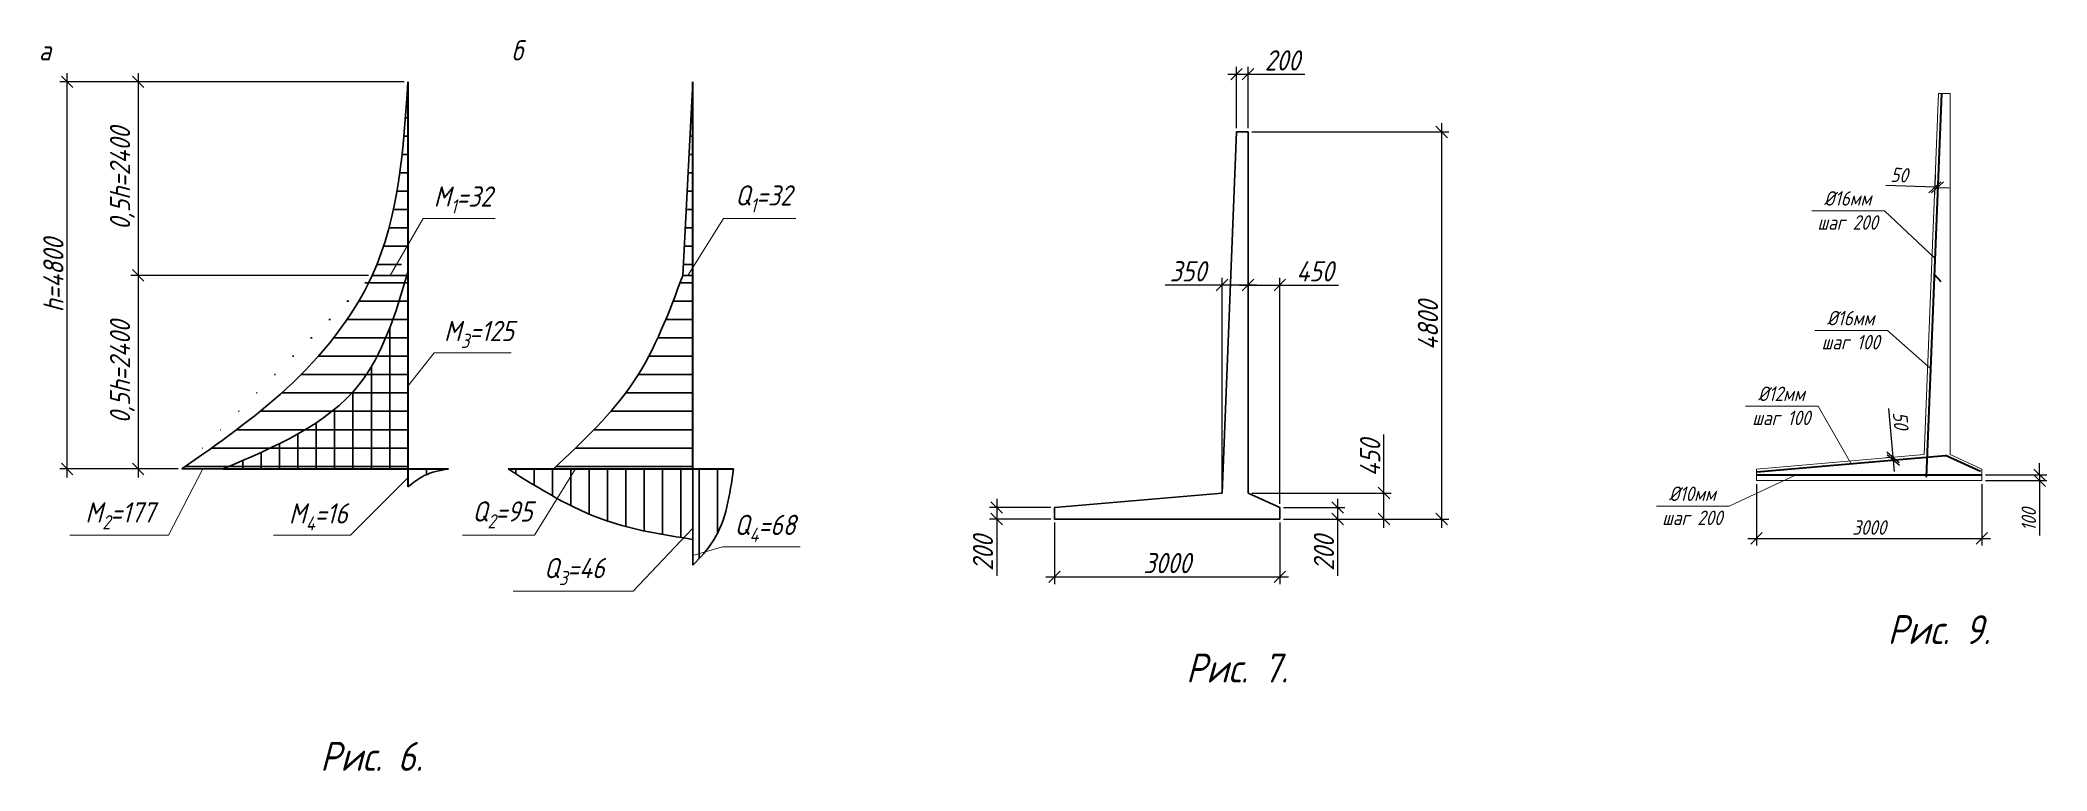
# Model space of a CAD drawing. Header units: millimetres. Extents: x -1004 to 900128, y -352756 to 107728.
# Drawn here: x 91933 to 126657, y -33532 to -20885 of the extents above; entities that cross this region are included whole.
import ezdxf

# ---------------------------------------------------------------- set-up
doc = ezdxf.new("R2010")
doc.units = ezdxf.units.MM
for name, color, linetype, lineweight in [('basic', 95, 'Continuous', 30), ('size', 45, 'Continuous', 20), ('text', 13, 'Continuous', 20), ('thick', 42, 'Continuous', 35), ('thin', 153, 'Continuous', 18)]:
    doc.layers.add(name, color=color, linetype=linetype, lineweight=lineweight)
doc.styles.add('Structures', font='isocpeur.ttf', dxfattribs={"width": 0.85, "oblique": 15})
doc.styles.add('structures 5', font='isocpeur.ttf', dxfattribs={"width": 0.85, "oblique": 15, "height": 5})
doc.dimstyles.new('structures 3.5', dxfattribs={"dimtxt": 3.5, "dimasz": 2, "dimexe": 1.25, "dimexo": 0.625, "dimtad": 1, "dimtxsty": 'Structures', "dimblk": 'OBLIQUE', "dimcen": 2.5, "dimdle": 1.5, "dimadec": 0, "dimazin": 0, "dimtfac": 1, "dimtmove": 0, "dimatfit": 3, "dimfxl": 1, "dimarcsym": 0})
pattern_1 = [(90, (3048.788896033264, -33341.9326875589), (-317.5, 0), [])]

msp = doc.modelspace()

# ---------------------------------------------------------------- texts
at = {"layer": 'text', "attachment_point": 5}
for s, insert, char_height, width, style in [('\\A1;а', (92015.30274158028, -21062.1220814983), 350, 361.7927245815808, 'structures 5'), ('\\A1;б', (100185.3027415803, -21062.1220814983), 350, 361.7927245815808, 'structures 5'), ('\\A1;M{\\H0.7x;\\S^ 1;}=32', (99248.6529184087, -23651.3115089167), 350, 1401.583920005622, 'structures 5'), ('\\A1;Q{\\H0.7x;\\S^ 1;}=32', (104449.5808560361, -23631.9326875589), 350, 1401.583920005622, 'structures 5'), ('%%C16мм\\Pшаг 200', (123209.5619753381, -23832.66288211427), 250, 1504.435311379726, 'Structures'), ('%%C16мм\\Pшаг 100', (123261.7796310279, -25904.32954878093), 250, 1504.435311379726, 'Structures'), ('\\A1;M{\\H0.7x;\\S^ 3;}=125', (99525.7890536207, -25978.30206162724), 350, 1401.583920005622, 'structures 5'), ('%%C12мм\\Pшаг 100', (122061.7796310279, -27214.32954878093), 250, 1504.435311379726, 'Structures'), ('%%C10мм\\Pшаг 200', (120521.7796310279, -28944.32954878093), 250, 1504.435311379726, 'Structures'), ('\\A1;M{\\H0.7x;\\S^ 2;}=177', (93315.4497792512, -29117.54690622988), 350, 1514.967067832156, 'structures 5'), ('\\A1;M{\\H0.7x;\\S^ 4;}=16', (96745.7890536207, -29135.55917949407), 350, 1401.583920005622, 'structures 5'), ('\\A1;Q{\\H0.7x;\\S^ 2;}=95', (99931.91072376752, -29101.9326875589), 350, 1401.583920005622, 'structures 5'), ('\\A1;\\pxt3;Q{\\H0.7x;\\S^ 4;}=68', (104476.1606399187, -29334.15619171513), 350, 1401.583920005622, 'structures 5'), ('\\A1;\\pxt3;Q{\\H0.7x;\\S^ 3;}=46', (101173.9023463788, -30081.9326875589), 350, 1401.583920005622, 'structures 5'), ('Рис. 9.', (124790.0107309736, -31087.47348817487), 500, 2515.897511271251, 'structures 5'), ('Рис. 7.', (112642.9458492535, -31753.11266768785), 500, 2515.897511271251, 'structures 5'), ('Рис. 6.', (97665.30274158028, -33282.1220814983), 500, 2515.897511271251, 'structures 5')]:
    msp.add_mtext(s, dxfattribs=dict(at, insert=insert, char_height=char_height, width=width, style=style))

# ---------------------------------------------------------------- blocks, each defined once
blk = doc.blocks.new('_Oblique')
at = {"color": 0, "linetype": 'ByBlock', "lineweight": -2}
blk.add_line((-0.5, -0.5), (0.5, 0.5), dxfattribs=at)
blk = doc.blocks.new('*D371')
at = {"layer": 'Defpoints', "color": 0, "transparency": 16777216}
for p in [(92399.92026654007, -21606.48402232766), (98297.04945445068, -21606.48402232766), (94382.04945445068, -28306.48402232766)]:
    blk.add_point(p, dxfattribs=at)
at = {"layer": 'size', "color": 0, "lineweight": -2, "transparency": 16777216}
for p, q in [((92399.92026654007, -28456.48402232766), (92399.92026654007, -21456.48402232766)), ((98234.54945445068, -21606.48402232766), (92274.92026654007, -21606.48402232766)), ((94319.54945445068, -28306.48402232766), (92274.92026654007, -28306.48402232766))]:
    blk.add_line(p, q, dxfattribs=at)
at = {"layer": 'size', "color": 0, "lineweight": -2, "transparency": 16777216, "xscale": 200, "yscale": 200, "zscale": 200}
for p, rotation in [((92399.92026654007, -21606.48402232766), 90), ((92399.92026654007, -28306.48402232766), 270)]:
    blk.add_blockref('_Oblique', p, dxfattribs=dict(at, rotation=rotation))
at = {"layer": 'size', "color": 0, "transparency": 16777216, "insert": (92162.42026654005, -24956.48402232768), "char_height": 350, "attachment_point": 5, "rotation": 90, "style": 'Structures'}
blk.add_mtext('h=4800', dxfattribs=at)
blk = doc.blocks.new('*D372')
at = {"layer": 'Defpoints', "color": 0, "transparency": 16777216}
for p in [(98297.04945445068, -21606.48402232766), (93628.78889603367, -24956.48402232766), (97679.04945445068, -24956.48402232766)]:
    blk.add_point(p, dxfattribs=at)
at = {"layer": 'size', "color": 0, "lineweight": -2, "transparency": 16777216}
for p, q in [((93628.78889603367, -21456.48402232766), (93628.78889603367, -25106.48402232766)), ((98234.54945445068, -21606.48402232766), (93503.78889603367, -21606.48402232766)), ((97616.54945445068, -24956.48402232766), (93503.78889603367, -24956.48402232766))]:
    blk.add_line(p, q, dxfattribs=at)
at = {"layer": 'size', "color": 0, "lineweight": -2, "transparency": 16777216, "xscale": 200, "yscale": 200, "zscale": 200}
for p, rotation in [((93628.78889603367, -21606.48402232766), 90), ((93628.78889603367, -24956.48402232766), 270)]:
    blk.add_blockref('_Oblique', p, dxfattribs=dict(at, rotation=rotation))
at = {"layer": 'size', "color": 0, "transparency": 16777216, "insert": (93356.28889603366, -23281.48402232768), "char_height": 350, "attachment_point": 5, "rotation": 90, "style": 'Structures'}
blk.add_mtext('0,5h=2400', dxfattribs=at)
blk = doc.blocks.new('*D373')
at = {"layer": 'Defpoints', "color": 0, "transparency": 16777216}
for p in [(94218.78889603338, -24956.48402232766), (93628.78889603364, -28306.48402232766), (94382.04945445068, -28306.48402232766)]:
    blk.add_point(p, dxfattribs=at)
at = {"layer": 'size', "color": 0, "lineweight": -2, "transparency": 16777216}
for p, q in [((94156.28889603338, -24956.48402232766), (93503.78889603364, -24956.48402232766)), ((93628.78889603364, -24806.48402232766), (93628.78889603364, -28456.48402232766)), ((94319.54945445068, -28306.48402232766), (93503.78889603364, -28306.48402232766))]:
    blk.add_line(p, q, dxfattribs=at)
at = {"layer": 'size', "color": 0, "lineweight": -2, "transparency": 16777216, "xscale": 200, "yscale": 200, "zscale": 200}
for p, rotation in [((93628.78889603364, -24956.48402232766), 90), ((93628.78889603364, -28306.48402232766), 270)]:
    blk.add_blockref('_Oblique', p, dxfattribs=dict(at, rotation=rotation))
at = {"layer": 'size', "color": 0, "transparency": 16777216, "insert": (93356.28889603363, -26631.48402232768), "char_height": 350, "attachment_point": 5, "rotation": 90, "style": 'Structures'}
blk.add_mtext('0,5h=2400', dxfattribs=at)
blk = doc.blocks.new('*D374')
at = {"layer": 'Defpoints', "color": 0, "transparency": 16777216}
for p in [(113384.997093618, -28973.30206162726), (113384.997093618, -29173.30206162726), (114384.997093618, -29173.30206162726)]:
    blk.add_point(p, dxfattribs=at)
at = {"layer": 'size', "color": 0, "lineweight": -2, "transparency": 16777216}
for p, q in [((113447.497093618, -28973.30206162726), (114509.997093618, -28973.30206162726)), ((114384.997093618, -28823.30206162726), (114384.997093618, -29173.30206162726)), ((113447.497093618, -29173.30206162726), (114509.997093618, -29173.30206162726)), ((114384.997093618, -29173.30206162726), (114384.997093618, -30157.33427897815))]:
    blk.add_line(p, q, dxfattribs=at)
at = {"layer": 'size', "color": 0, "lineweight": -2, "transparency": 16777216, "xscale": 200, "yscale": 200, "zscale": 200}
for p, rotation in [((114384.997093618, -28973.30206162726), 90), ((114384.997093618, -29173.30206162726), 270)]:
    blk.add_blockref('_Oblique', p, dxfattribs=dict(at, rotation=rotation))
at = {"layer": 'size', "color": 0, "transparency": 16777216, "insert": (114147.497093618, -29765.31817030273), "char_height": 350, "attachment_point": 5, "rotation": 90, "style": 'Structures'}
blk.add_mtext('200', dxfattribs=at)
blk = doc.blocks.new('*D375')
at = {"layer": 'Defpoints', "color": 0, "transparency": 16777216}
for p in [(109484.9970936179, -29173.30206162724), (113384.9970936179, -29173.30206162724), (113384.9970936179, -30173.30206162724)]:
    blk.add_point(p, dxfattribs=at)
at = {"layer": 'size', "color": 0, "lineweight": -2, "transparency": 16777216}
for p, q in [((109484.9970936179, -29235.80206162724), (109484.9970936179, -30298.30206162724)), ((113384.9970936179, -29235.80206162724), (113384.9970936179, -30298.30206162724)), ((109334.9970936179, -30173.30206162724), (113534.9970936179, -30173.30206162724))]:
    blk.add_line(p, q, dxfattribs=at)
at = {"layer": 'size', "color": 0, "lineweight": -2, "transparency": 16777216, "xscale": 200, "yscale": 200, "zscale": 200, "rotation": 180}
blk.add_blockref('_Oblique', (109484.9970936179, -30173.30206162724), dxfattribs=at)
at = {"layer": 'size', "color": 0, "lineweight": -2, "transparency": 16777216, "xscale": 200, "yscale": 200, "zscale": 200}
blk.add_blockref('_Oblique', (113384.9970936179, -30173.30206162724), dxfattribs=at)
at = {"layer": 'size', "color": 0, "transparency": 16777216, "insert": (111434.9970936179, -29935.80206162724), "char_height": 350, "attachment_point": 5, "style": 'Structures'}
blk.add_mtext('3000', dxfattribs=at)
blk = doc.blocks.new('*D376')
at = {"layer": 'Defpoints', "color": 0, "transparency": 16777216}
for p in [(109484.997093618, -28973.30206162726), (108484.997093618, -29173.30206162726), (109484.997093618, -29173.30206162726)]:
    blk.add_point(p, dxfattribs=at)
at = {"layer": 'size', "color": 0, "lineweight": -2, "transparency": 16777216}
for p, q in [((109422.497093618, -28973.30206162726), (108359.997093618, -28973.30206162726)), ((108484.997093618, -28823.30206162726), (108484.997093618, -29173.30206162726)), ((109422.497093618, -29173.30206162726), (108359.997093618, -29173.30206162726)), ((108484.997093618, -29173.30206162726), (108484.997093618, -30157.33427897815))]:
    blk.add_line(p, q, dxfattribs=at)
at = {"layer": 'size', "color": 0, "lineweight": -2, "transparency": 16777216, "xscale": 200, "yscale": 200, "zscale": 200}
for p, rotation in [((108484.997093618, -28973.30206162726), 90), ((108484.997093618, -29173.30206162726), 270)]:
    blk.add_blockref('_Oblique', p, dxfattribs=dict(at, rotation=rotation))
at = {"layer": 'size', "color": 0, "transparency": 16777216, "insert": (108247.497093618, -29765.31817030273), "char_height": 350, "attachment_point": 5, "rotation": 90, "style": 'Structures'}
blk.add_mtext('200', dxfattribs=at)
blk = doc.blocks.new('*D377')
at = {"layer": 'Defpoints', "color": 0, "transparency": 16777216}
for p in [(112834.997093618, -28723.30206162726), (115184.997093618, -28723.30206162726), (113384.997093618, -29173.30206162726)]:
    blk.add_point(p, dxfattribs=at)
at = {"layer": 'size', "color": 0, "lineweight": -2, "transparency": 16777216}
for p, q in [((115184.997093618, -28723.30206162726), (115184.997093618, -27709.51984427636)), ((112897.497093618, -28723.30206162726), (115309.997093618, -28723.30206162726)), ((115184.997093618, -29323.30206162726), (115184.997093618, -28723.30206162726)), ((113447.497093618, -29173.30206162726), (115309.997093618, -29173.30206162726))]:
    blk.add_line(p, q, dxfattribs=at)
at = {"layer": 'size', "color": 0, "lineweight": -2, "transparency": 16777216, "xscale": 200, "yscale": 200, "zscale": 200}
for p, rotation in [((115184.997093618, -28723.30206162726), 90), ((115184.997093618, -29173.30206162726), 270)]:
    blk.add_blockref('_Oblique', p, dxfattribs=dict(at, rotation=rotation))
at = {"layer": 'size', "color": 0, "transparency": 16777216, "insert": (114947.497093618, -28116.41095295184), "char_height": 350, "attachment_point": 5, "rotation": 90, "style": 'Structures'}
blk.add_mtext('450', dxfattribs=at)
blk = doc.blocks.new('*D378')
at = {"layer": 'Defpoints', "color": 0, "transparency": 16777216}
for p in [(112834.997093618, -22473.30206162725), (116184.9970936181, -22473.30206162725), (113384.997093618, -29173.30206162726)]:
    blk.add_point(p, dxfattribs=at)
at = {"layer": 'size', "color": 0, "lineweight": -2, "transparency": 16777216}
for p, q in [((112897.497093618, -22473.30206162725), (116309.9970936181, -22473.30206162725)), ((116184.9970936181, -29323.30206162726), (116184.9970936181, -22323.30206162725)), ((113447.497093618, -29173.30206162726), (116309.9970936181, -29173.30206162726))]:
    blk.add_line(p, q, dxfattribs=at)
at = {"layer": 'size', "color": 0, "lineweight": -2, "transparency": 16777216, "xscale": 200, "yscale": 200, "zscale": 200}
for p, rotation in [((116184.9970936181, -22473.30206162725), 90), ((116184.9970936181, -29173.30206162726), 270)]:
    blk.add_blockref('_Oblique', p, dxfattribs=dict(at, rotation=rotation))
at = {"layer": 'size', "color": 0, "transparency": 16777216, "insert": (115947.4970936181, -25823.30206162728), "char_height": 350, "attachment_point": 5, "rotation": 90, "style": 'Structures'}
blk.add_mtext('4800', dxfattribs=at)
blk = doc.blocks.new('*D379')
at = {"layer": 'Defpoints', "color": 0, "transparency": 16777216}
for p in [(113384.9970936179, -25123.30206162724), (112834.9970936179, -28723.30206162724), (113384.9970936179, -28973.30206162724)]:
    blk.add_point(p, dxfattribs=at)
at = {"layer": 'size', "color": 0, "lineweight": -2, "transparency": 16777216}
for p, q in [((112834.9970936179, -28660.80206162724), (112834.9970936179, -24998.30206162724)), ((113384.9970936179, -28910.80206162724), (113384.9970936179, -24998.30206162724)), ((112684.9970936179, -25123.30206162724), (113384.9970936179, -25123.30206162724)), ((113384.9970936179, -25123.30206162724), (114398.7793109688, -25123.30206162724))]:
    blk.add_line(p, q, dxfattribs=at)
at = {"layer": 'size', "color": 0, "lineweight": -2, "transparency": 16777216, "xscale": 200, "yscale": 200, "zscale": 200, "rotation": 180}
blk.add_blockref('_Oblique', (112834.9970936179, -25123.30206162724), dxfattribs=at)
at = {"layer": 'size', "color": 0, "lineweight": -2, "transparency": 16777216, "xscale": 200, "yscale": 200, "zscale": 200}
blk.add_blockref('_Oblique', (113384.9970936179, -25123.30206162724), dxfattribs=at)
at = {"layer": 'size', "color": 0, "transparency": 16777216, "insert": (113991.8882022934, -24885.80206162724), "char_height": 350, "attachment_point": 5, "style": 'Structures'}
blk.add_mtext('450', dxfattribs=at)
blk = doc.blocks.new('*D380')
at = {"layer": 'Defpoints', "color": 0, "transparency": 16777216}
for p in [(112384.9970936179, -25123.30206162724), (112384.9970936179, -28723.30206162724), (112834.9970936179, -28723.30206162724)]:
    blk.add_point(p, dxfattribs=at)
at = {"layer": 'size', "color": 0, "lineweight": -2, "transparency": 16777216}
for p, q in [((112384.9970936179, -28660.80206162724), (112384.9970936179, -24998.30206162724)), ((112834.9970936179, -28660.80206162724), (112834.9970936179, -24998.30206162724)), ((112384.9970936179, -25123.30206162724), (111400.964876267, -25123.30206162724)), ((112984.9970936179, -25123.30206162724), (112384.9970936179, -25123.30206162724))]:
    blk.add_line(p, q, dxfattribs=at)
at = {"layer": 'size', "color": 0, "lineweight": -2, "transparency": 16777216, "xscale": 200, "yscale": 200, "zscale": 200, "rotation": 180}
blk.add_blockref('_Oblique', (112384.9970936179, -25123.30206162724), dxfattribs=at)
at = {"layer": 'size', "color": 0, "lineweight": -2, "transparency": 16777216, "xscale": 200, "yscale": 200, "zscale": 200}
blk.add_blockref('_Oblique', (112834.9970936179, -25123.30206162724), dxfattribs=at)
at = {"layer": 'size', "color": 0, "transparency": 16777216, "insert": (111792.9809849424, -24885.80206162724), "char_height": 350, "attachment_point": 5, "style": 'Structures'}
blk.add_mtext('350', dxfattribs=at)
blk = doc.blocks.new('*D381')
at = {"layer": 'Defpoints', "color": 0, "transparency": 16777216}
for p in [(112834.9970936179, -21473.30206162724), (112634.9970936179, -22473.30206162724), (112834.9970936179, -22473.30206162724)]:
    blk.add_point(p, dxfattribs=at)
at = {"layer": 'size', "color": 0, "lineweight": -2, "transparency": 16777216}
for p, q in [((112484.9970936179, -21473.30206162724), (112834.9970936179, -21473.30206162724)), ((112634.9970936179, -22410.80206162724), (112634.9970936179, -21348.30206162724)), ((112834.9970936179, -22410.80206162724), (112834.9970936179, -21348.30206162724)), ((112834.9970936179, -21473.30206162724), (113819.0293109688, -21473.30206162724))]:
    blk.add_line(p, q, dxfattribs=at)
at = {"layer": 'size', "color": 0, "lineweight": -2, "transparency": 16777216, "xscale": 200, "yscale": 200, "zscale": 200, "rotation": 180}
blk.add_blockref('_Oblique', (112634.9970936179, -21473.30206162724), dxfattribs=at)
at = {"layer": 'size', "color": 0, "lineweight": -2, "transparency": 16777216, "xscale": 200, "yscale": 200, "zscale": 200}
blk.add_blockref('_Oblique', (112834.9970936179, -21473.30206162724), dxfattribs=at)
at = {"layer": 'size', "color": 0, "transparency": 16777216, "insert": (113427.0132022934, -21235.80206162724), "char_height": 350, "attachment_point": 5, "style": 'Structures'}
blk.add_mtext('200', dxfattribs=at)
blk = doc.blocks.new('*D393')
at = {"layer": 'Defpoints', "color": 0, "transparency": 16777216}
for p in [(121632.061975338, -28507.66288211427), (125532.061975338, -28507.66288211427), (125532.061975338, -29507.66288211427)]:
    blk.add_point(p, dxfattribs=at)
at = {"layer": 'size', "color": 0, "lineweight": -2, "transparency": 16777216}
for p, q in [((121632.061975338, -28570.16288211427), (121632.061975338, -29632.66288211427)), ((125532.061975338, -28570.16288211427), (125532.061975338, -29632.66288211427)), ((121482.061975338, -29507.66288211427), (125682.061975338, -29507.66288211427))]:
    blk.add_line(p, q, dxfattribs=at)
at = {"layer": 'size', "color": 0, "lineweight": -2, "transparency": 16777216, "xscale": 200, "yscale": 200, "zscale": 200, "rotation": 180}
blk.add_blockref('_Oblique', (121632.061975338, -29507.66288211427), dxfattribs=at)
at = {"layer": 'size', "color": 0, "lineweight": -2, "transparency": 16777216, "xscale": 200, "yscale": 200, "zscale": 200}
blk.add_blockref('_Oblique', (125532.061975338, -29507.66288211427), dxfattribs=at)
at = {"layer": 'size', "color": 0, "transparency": 16777216, "insert": (123582.061975338, -29320.16213211427), "char_height": 350, "attachment_point": 5, "style": 'Structures'}
blk.add_mtext('{\\H0.71429x;3000}', dxfattribs=at)
blk = doc.blocks.new('*D394')
at = {"layer": 'Defpoints', "color": 0, "transparency": 16777216}
for p in [(124728.1442437086, -23155.60617284909), (124778.1042916447, -23157.60457476653), (124717.0739561687, -23432.3633613475)]:
    blk.add_point(p, dxfattribs=at)
at = {"layer": 'size', "color": 0, "lineweight": -2, "transparency": 16777216}
for p, q in [((124725.6462413118, -23218.0562327692), (124712.0779513751, -23557.26348118772)), ((124775.6062892479, -23220.05463468665), (124762.0379993112, -23559.26188310517)), ((124717.0739561687, -23432.3633613475), (123870.7615054941, -23398.5108633205)), ((124767.0340041048, -23434.36176326494), (124717.0739561687, -23432.3633613475)), ((124767.0340041048, -23434.36176326494), (124966.8741958492, -23442.35537093471))]:
    blk.add_line(p, q, dxfattribs=at)
at = {"layer": 'size', "color": 0, "lineweight": -2, "transparency": 16777216, "xscale": 200, "yscale": 200, "zscale": 200}
for p, rotation in [((124717.0739561687, -23432.3633613475), 357.7093899573608), ((124767.0340041048, -23434.36176326494), 177.7093899573608)]:
    blk.add_blockref('_Oblique', p, dxfattribs=dict(at, rotation=rotation))
at = {"layer": 'size', "color": 0, "transparency": 16777216, "insert": (124101.5715762535, -23220.09257550317), "char_height": 350, "attachment_point": 5, "rotation": 357.70938995736077, "style": 'Structures'}
blk.add_mtext('{\\H0.71429x;50}', dxfattribs=at)
blk = doc.blocks.new('*D395')
at = {"layer": 'Defpoints', "color": 0, "transparency": 16777216}
for p in [(123994.9330287457, -28103.96710164807), (124014.7854925998, -28102.25568235031), (124019.0799097074, -28152.07092079907)]:
    blk.add_point(p, dxfattribs=at)
at = {"layer": 'size', "color": 0, "lineweight": -2, "transparency": 16777216}
for p, q in [((123994.9330287457, -28103.96710164807), (123922.1865279573, -27260.10769249717)), ((123952.5164445389, -28107.62370373484), (123870.3949326239, -28114.70314441713)), ((123999.2274458533, -28153.78234009683), (123994.9330287457, -28103.96710164807)), ((123956.8108616465, -28157.4389421836), (123874.6893497315, -28164.51838286588)), ((123999.2274458533, -28153.78234009683), (124016.4051142838, -28353.04329389182))]:
    blk.add_line(p, q, dxfattribs=at)
at = {"layer": 'size', "color": 0, "lineweight": -2, "transparency": 16777216, "xscale": 200, "yscale": 200, "zscale": 200}
for p, rotation in [((123994.9330287457, -28103.96710164807), 274.9271099476178), ((123999.2274458533, -28153.78234009683), 94.92710994761782)]:
    blk.add_blockref('_Oblique', p, dxfattribs=dict(at, rotation=rotation))
at = {"layer": 'size', "color": 0, "transparency": 16777216, "insert": (124128.1900013324, -27466.67231470777), "char_height": 350, "attachment_point": 5, "rotation": 274.9271099476178, "style": 'Structures'}
blk.add_mtext('{\\H0.71429x;50}', dxfattribs=at)
blk = doc.blocks.new('*D396')
at = {"layer": 'Defpoints', "color": 0, "transparency": 16777216}
for p in [(125532.0619753381, -28407.66288211428), (125532.0619753381, -28507.66288211428), (126532.0619753383, -28507.66288211428)]:
    blk.add_point(p, dxfattribs=at)
at = {"layer": 'size', "color": 0, "lineweight": -2, "transparency": 16777216}
for p, q in [((125594.5619753381, -28407.66288211428), (126657.0619753383, -28407.66288211428)), ((126532.0619753383, -28407.66288211428), (126532.0619753383, -28207.66288211428)), ((126532.0619753383, -28407.66288211428), (126532.0619753383, -28507.66288211428)), ((125594.5619753381, -28507.66288211428), (126657.0619753383, -28507.66288211428)), ((126532.0619753383, -28507.66288211428), (126532.0619753383, -29460.90274964585))]:
    blk.add_line(p, q, dxfattribs=at)
at = {"layer": 'size', "color": 0, "lineweight": -2, "transparency": 16777216, "xscale": 200, "yscale": 200, "zscale": 200}
for p, rotation in [((126532.0619753383, -28407.66288211428), 270), ((126532.0619753383, -28507.66288211428), 90)]:
    blk.add_blockref('_Oblique', p, dxfattribs=dict(at, rotation=rotation))
at = {"layer": 'size', "color": 0, "transparency": 16777216, "insert": (126344.5612253382, -29184.28281588009), "char_height": 350, "attachment_point": 5, "rotation": 90, "style": 'Structures'}
blk.add_mtext('{\\H0.71429x;100}', dxfattribs=at)

# ---------------------------------------------------------------- dimensions: what is measured, and where the dimension line sits
at = {"layer": 'size'}
dim = msp.add_linear_dim(base=(112834.9970936179, -21473.30206162724), p1=(112634.9970936179, -22473.30206162724), p2=(112834.9970936179, -22473.30206162724), dimstyle='structures 3.5', dxfattribs=at)
dim.commit()
dim.dimension.update_dxf_attribs({"geometry": '*D381', "text_midpoint": (113427.0132022934, -21235.80206162724)})
for base, p1, p2, text, picture, middle in [((92399.92026654007, -21606.48402232766), (94382.04945445065, -28306.48402232765), (98297.04945445065, -21606.48402232765), 'h=4800', '*D371', (92162.42026654005, -24956.48402232768)), ((93628.78889603367, -24956.48402232766), (98297.04945445065, -21606.48402232765), (97679.04945445065, -24956.48402232765), '0,5h=2400', '*D372', (93356.28889603366, -23281.48402232768)), ((116184.9970936181, -22473.30206162725), (113384.9970936179, -29173.30206162724), (112834.9970936179, -22473.30206162724), '4800', '*D378', (115947.4970936181, -25823.30206162728)), ((93628.78889603364, -28306.48402232766), (94218.78889603335, -24956.48402232765), (94382.04945445065, -28306.48402232765), '0,5h=2400', '*D373', (93356.28889603363, -26631.48402232768)), ((126532.0619753383, -28507.66288211428), (125532.061975338, -28407.66288211427), (125532.061975338, -28507.66288211427), '{\\H0.71429x;<>}', '*D396', (126344.5612253382, -29184.28281588009))]:
    dim = msp.add_linear_dim(base=base, p1=p1, p2=p2, angle=90, text=text, dimstyle='structures 3.5', dxfattribs=at)
    dim.commit()
    dim.dimension.update_dxf_attribs({"geometry": picture, "text_midpoint": middle})
for p1, p2, distance, picture, middle in [((124778.1042916447, -23157.60457476653), (124728.1442437086, -23155.60617284909), 276.9785057576859, '*D394', (124101.5715762535, -23220.09257550317)), ((124019.0799097074, -28152.07092079907), (124014.7854925998, -28102.25568235032), 19.9260953799536, '*D395', (124128.1900013324, -27466.67231470777))]:
    dim = msp.add_aligned_dim(p1=p1, p2=p2, distance=distance, text='{\\H0.71429x;<>}', dimstyle='structures 3.5', dxfattribs=at)
    dim.commit()
    dim.dimension.update_dxf_attribs({"geometry": picture, "text_midpoint": middle})
for base, p1, p2, text, picture, middle in [((112384.9970936179, -25123.30206162724), (112834.9970936179, -28723.30206162724), (112384.9970936179, -28723.30206162724), '350', '*D380', (111792.9809849424, -24885.80206162724)), ((113384.9970936179, -25123.30206162724), (112834.9970936179, -28723.30206162724), (113384.9970936179, -28973.30206162724), '450', '*D379', (113991.8882022934, -24885.80206162724)), ((125532.061975338, -29507.66288211427), (121632.061975338, -28507.66288211427), (125532.061975338, -28507.66288211427), '{\\H0.71429x;3000}', '*D393', (123582.061975338, -29320.16213211427)), ((113384.9970936179, -30173.30206162724), (109484.9970936179, -29173.30206162724), (113384.9970936179, -29173.30206162724), '3000', '*D375', (111434.9970936179, -29935.80206162724))]:
    dim = msp.add_linear_dim(base=base, p1=p1, p2=p2, text=text, dimstyle='structures 3.5', dxfattribs=at)
    dim.commit()
    dim.dimension.update_dxf_attribs({"geometry": picture, "text_midpoint": middle})
for base, p1, p2, picture, middle in [((115184.997093618, -28723.30206162726), (113384.9970936179, -29173.30206162724), (112834.9970936179, -28723.30206162724), '*D377', (114947.497093618, -28116.41095295184)), ((108484.997093618, -29173.30206162726), (109484.9970936179, -28973.30206162724), (109484.9970936179, -29173.30206162724), '*D376', (108247.497093618, -29765.31817030273)), ((114384.997093618, -29173.30206162726), (113384.9970936179, -28973.30206162724), (113384.9970936179, -29173.30206162724), '*D374', (114147.497093618, -29765.31817030273))]:
    dim = msp.add_linear_dim(base=base, p1=p1, p2=p2, angle=90, dimstyle='structures 3.5', dxfattribs=at)
    dim.commit()
    dim.dimension.update_dxf_attribs({"geometry": picture, "text_midpoint": middle})

# ---------------------------------------------------------------- hatches: boundary and pattern name
at = {"layer": 'basic'}
h = msp.add_hatch(dxfattribs=at)
h.set_pattern_fill('ANSI31', color=256, scale=100, angle=315)
h.set_pattern_definition([(0, (3048.788896033264, -33341.9326875589), (8.526512829121202e-14, 317.5), [])])
edge = h.paths.add_edge_path()
edge.add_line((98297.04945445065, -24956.48402232765), (97679.04945445065, -24956.48402232765))
edge.add_spline(control_points=[(97679.04945445065, -24956.48402232765), (97342.8430059314, -25692.57253769453), (96301.71109634342, -26969.65048157978), (95006.49437394673, -27871.62670449905), (94382.04945445065, -28306.48402232765)], knot_values=[0, 0, 0, 9.094947017729282e-13, 2456.252634354829, 4742.864074920832, 4742.864074920832, 4742.864074920832, 4742.864074920832], degree=3, periodic=0)
edge.add_line((94382.04945445065, -28306.48402232765), (98297.04945445065, -28306.48402232765))
edge.add_line((98297.04945445065, -28306.48402232765), (98297.04945445065, -24956.48402232765))
edge = h.paths.add_edge_path()
edge.add_spline(control_points=[(98297.04945445065, -21606.48402232765), (98221.1883872678, -22771.05094857971), (98145.32732008489, -23935.61787483177), (97679.04945445065, -24956.48402232765)], knot_values=[0, 0, 0, 0, 3406.526676836684, 3406.526676836684, 3406.526676836684, 3406.526676836684], degree=3, periodic=0)
edge.add_line((97679.04945445065, -24956.48402232765), (97988.04945445064, -24956.48402232765))
edge.add_line((97988.04945445065, -24956.48402232765), (98297.04945445065, -24667.71584813602))
edge.add_line((98297.04945445065, -24667.71584813602), (98297.04945445065, -21606.48402232765))
h = msp.add_hatch(dxfattribs=at)
h.set_pattern_fill('ANSI31', color=256, scale=100, angle=315)
h.set_pattern_definition([(0, (1418.788896033249, -33341.9326875589), (8.526512829121202e-14, 317.5), [])])
edge = h.paths.add_edge_path()
edge.add_line((103228.7888960333, -24956.48402232765), (103053.7888960333, -24956.48402232765))
edge.add_spline(control_points=[(103053.7888960333, -24956.48402232765), (102816.4104778331, -25593.32291012301), (102334.5183600164, -26886.14322072507), (101325.6779509259, -27828.38655149056), (100813.7888960333, -28306.48402232765)], knot_values=[0, 0, 0, 0, 2009.443412837147, 4079.288038007142, 4079.288038007142, 4079.288038007142, 4079.288038007142], degree=3, periodic=0)
edge.add_line((100813.7888960333, -28306.48402232765), (103228.7888960333, -28306.48402232765))
edge.add_line((103228.7888960333, -28306.48402232765), (103228.7888960333, -24956.48402232765))
h.paths.add_polyline_path([(103228.7888960333, -21606.48402232765), (103053.7888960333, -24956.48402232765), (103228.7888960333, -24956.48402232765)])
h = msp.add_hatch(dxfattribs=at)
h.set_pattern_fill('ANSI31', color=256, scale=100, angle=45)
h.set_pattern_definition(pattern_1)
edge = h.paths.add_edge_path()
edge.add_line((98297.04945445065, -24956.48402232765), (98280.79467362381, -24956.48402232765))
edge.add_spline(control_points=[(98280.79467362382, -24956.48402232762), (98072.73346181543, -25647.31946729227), (97574.80622045769, -27251.57360616938), (95998.7028193648, -27922.60311058468), (95097.04945445065, -28306.48402232765)], knot_values=[53.91940055703866, 53.91940055703866, 53.91940055703866, 53.91940055703866, 2123.558099905938, 4890.400115360955, 4890.400115360955, 4890.400115360955, 4890.400115360955], degree=3, periodic=0)
edge.add_line((95097.04945445065, -28306.48402232765), (98297.04945445065, -28306.48402232765))
edge.add_line((98297.04945445065, -28306.48402232765), (98297.04945445065, -24956.48402232765))
h = msp.add_hatch(dxfattribs=at)
h.set_pattern_fill('ANSI31', color=256, scale=100, angle=45)
h.set_pattern_definition(pattern_1)
edge = h.paths.add_edge_path()
edge.add_spline(control_points=[(98297.04945445065, -28618.48402232765), (98387.32429302251, -28545.22311691226), (98591.62386254304, -28379.42751233597), (98851.82477644512, -28332.61260192524), (98997.04945445065, -28306.48402232765)], knot_values=[0, 0, 0, 0, 343.5251666801979, 777.4264100885371, 777.4264100885371, 777.4264100885371, 777.4264100885371], degree=3, periodic=0)
edge.add_line((98997.04945445065, -28306.48402232765), (98297.04945445065, -28306.48402232765))
edge.add_line((98297.04945445065, -28306.48402232765), (98297.04945445065, -28618.48402232765))
h = msp.add_hatch(dxfattribs=at)
h.set_pattern_fill('ANSI31', color=256, scale=100, angle=45)
h.set_pattern_definition([(90, (1418.788896033249, -33341.9326875589), (-317.5, 0), [])])
edge = h.paths.add_edge_path()
edge.add_line((100813.7888960333, -28306.48402232765), (100028.7888960333, -28306.48402232765))
edge.add_spline(control_points=[(100028.7888960333, -28306.48402232765), (100577.1182440116, -28649.6116661462), (101566.3553711424, -29268.64583942487), (102716.2674933223, -29446.14008787087), (103228.7888960332, -29525.25013413615)], knot_values=[0, 0, 0, 0, 1915.614024296436, 3455.945812627298, 3455.945812627298, 3455.945812627298, 3455.945812627298], degree=3, periodic=0)
edge.add_line((103228.7888960333, -29525.25013413615), (103228.7888960333, -28306.48402232765))
edge.add_line((103228.7888960333, -28306.48402232765), (100813.7888960333, -28306.48402232765))
edge = h.paths.add_edge_path()
edge.add_spline(control_points=[(103228.7888960333, -29971.48402232765), (103355.4612748694, -29836.90143741475), (103782.0665664522, -29383.65627531851), (103868.2182950463, -28751.16732933636), (103928.7888960333, -28306.48402232765)], knot_values=[0, 0, 0, 0, 546.3728786334613, 1840.066187623786, 1840.066187623786, 1840.066187623786, 1840.066187623786], degree=3, periodic=0)
edge.add_line((103928.7888960333, -28306.48402232765), (103228.7888960333, -28306.48402232765))
edge.add_line((103228.7888960333, -28306.48402232765), (103228.7888960333, -29971.48402232765))

# ---------------------------------------------------------------- linework, layer by layer
for p, q in [((103053.7888960333, -24956.48402232765), (103228.7888960333, -21606.48402232765)), ((112634.9970936179, -22473.30206162724), (112384.9970936179, -28723.30206162724)), ((112834.9970936179, -22473.30206162724), (112634.9970936179, -22473.30206162724)), ((112834.9970936179, -22473.30206162724), (112834.9970936179, -28723.30206162724)), ((98297.04945445065, -24956.48402232765), (97679.04945445065, -24956.48402232765)), ((98297.04945445065, -28306.48402232765), (98297.04945445065, -24902.48402232765)), ((103228.7888960333, -24956.48402232765), (103053.7888960333, -24956.48402232765)), ((98297.04945445065, -28306.48402232765), (94382.04945445065, -28306.48402232765)), ((98297.04945445065, -28306.48402232765), (98297.04945445065, -28618.48402232765)), ((103228.7888960333, -28306.48402232765), (100813.7888960333, -28306.48402232765)), ((103228.7888960333, -28306.48402232765), (103228.7888960333, -29971.48402232765)), ((109484.9970936179, -28973.30206162724), (112384.9970936179, -28723.30206162724)), ((113384.9970936179, -28973.30206162724), (112834.9970936179, -28723.30206162724)), ((109484.9970936179, -28973.30206162724), (109484.9970936179, -29173.30206162724)), ((113384.9970936179, -29173.30206162724), (113384.9970936179, -28973.30206162724)), ((109484.9970936179, -29173.30206162724), (113384.9970936179, -29173.30206162724))]:
    msp.add_line(p, q, dxfattribs=at)
for points in [[(94382.04945445065, -28306.48402232765), (96196.32575617915, -26914.72492639413), (97679.04945445065, -24956.48402232765), (98297.04945445065, -21606.48402232765)], [(98297.04945445065, -24902.48402232765), (97449.15190702908, -26849.42232457366), (95097.04945445065, -28306.48402232765)], [(103053.7888960333, -24956.48402232765), (102213.7888960332, -26781.9326875589), (100813.7888960333, -28306.48402232765)], [(98297.04945445065, -28618.48402232765), (98578.78889603326, -28421.9326875589), (98997.04945445065, -28306.48402232765)], [(103228.7888960332, -29525.25013413615), (101723.143226797, -29200.20684955278), (100028.7888960333, -28306.48402232765)], [(103228.7888960333, -29971.48402232765), (103578.7888960332, -29551.9326875589), (103928.7888960333, -28306.48402232765)]]:
    msp.add_spline(points, degree=3, dxfattribs=at)
at = {"layer": 'thick'}
for p, q in [((98297.04945445065, -21606.48402232765), (98297.04945445065, -28306.48402232765)), ((103228.7888960333, -28306.48402232765), (103228.7888960333, -21606.48402232765)), ((124832.0220232741, -21809.66128403171), (124566.5228219962, -28447.14131598059)), ((124707.1019593508, -24932.66288211427), (124821.6004140583, -25064.57351864496)), ((121636.3563924457, -28357.47812056301), (124901.5619224331, -28075.99488521927)), ((125511.371828123, -28353.1812059874), (124901.5619224331, -28075.99488521927)), ((95097.04945445065, -28306.48402232765), (98997.04945445065, -28306.48402232765)), ((100028.7888960333, -28306.48402232765), (103928.7888960333, -28306.48402232765)), ((121632.061975338, -28407.66288211427), (125532.061975338, -28407.66288211427))]:
    msp.add_line(p, q, dxfattribs=at)
at = {"layer": 'thin'}
for p, q in [((124782.061975338, -21807.66288211427), (124532.061975338, -28057.66288211427)), ((124982.061975338, -21807.66288211427), (124782.061975338, -21807.66288211427)), ((124982.061975338, -21807.66288211427), (124982.061975338, -28057.66288211427)), ((122589.5619753381, -23837.66288211427), (123849.5619753381, -23837.66288211427)), ((123849.5619753381, -23837.66288211427), (124718.1202660856, -24657.20521374417)), ((97988.04945445065, -24956.48402232765), (98558.78889603326, -23971.08966221349)), ((98558.78889603326, -23971.08966221349), (99805.53109067441, -23971.08966221349)), ((103759.7168336606, -23971.08966221349), (103141.2888960333, -24956.48402232765)), ((103759.7168336606, -23971.08966221349), (105006.4590283018, -23971.08966221349)), ((122641.7796310279, -25909.32954878093), (123901.7796310279, -25909.32954878093)), ((123901.7796310279, -25909.32954878093), (124641.7784130505, -26565.75153962276)), ((98748.78889603326, -26298.08021492403), (98297.04945445065, -26874.43125083447)), ((98748.78889603326, -26298.08021492403), (100082.6672258864, -26298.08021492403)), ((121441.7796310279, -27219.32954878093), (122701.7796310279, -27219.32954878093)), ((122701.7796310279, -27219.32954878093), (123268.9591574394, -28216.73650289114)), ((121632.061975338, -28307.66288211427), (124532.061975338, -28057.66288211427)), ((125532.061975338, -28307.66288211427), (124982.061975338, -28057.66288211427)), ((94748.92911268254, -28306.48402232765), (94153.69591246198, -29455.33733279086)), ((97302.66722588641, -29455.33733279086), (98297.04945445065, -28462.48402232765)), ((100488.7888960332, -29455.33733279086), (101198.7888960332, -28306.48402232765)), ((121161.7796310279, -28949.32954878093), (122319.5619753381, -28407.66288211427)), ((121632.061975338, -28307.66288211427), (121632.061975338, -28507.66288211427)), ((125532.061975338, -28507.66288211427), (125532.061975338, -28307.66288211427)), ((121632.061975338, -28507.66288211427), (125532.061975338, -28507.66288211427)), ((119901.7796310279, -28949.32954878093), (121161.7796310279, -28949.32954878093)), ((94153.69591246198, -29455.33733279086), (92444.74460262818, -29455.33733279086)), ((95968.78889603326, -29455.33733279086), (97302.66722588641, -29455.33733279086)), ((99242.04670139209, -29455.33733279086), (100488.7888960332, -29455.33733279086)), ((102193.9023463788, -30421.9326875589), (103228.7888960333, -29331.9326875589)), ((103738.5734657017, -29653.37270284756), (103228.7888960333, -29802.37204397083)), ((103738.5734657017, -29653.37270284756), (105084.6758125706, -29653.37270284756)), ((100118.7888960332, -30421.9326875589), (102193.9023463788, -30421.9326875589))]:
    msp.add_line(p, q, dxfattribs=at)

msp.set_redraw_order([(e.dxf.handle, doc.entitydb.next_handle()) for e in msp.query("TEXT MTEXT ATTDEF DIMENSION ARC_DIMENSION")])  # texts and dimensions are drawn at this point

doc.saveas('drawing.dxf')
